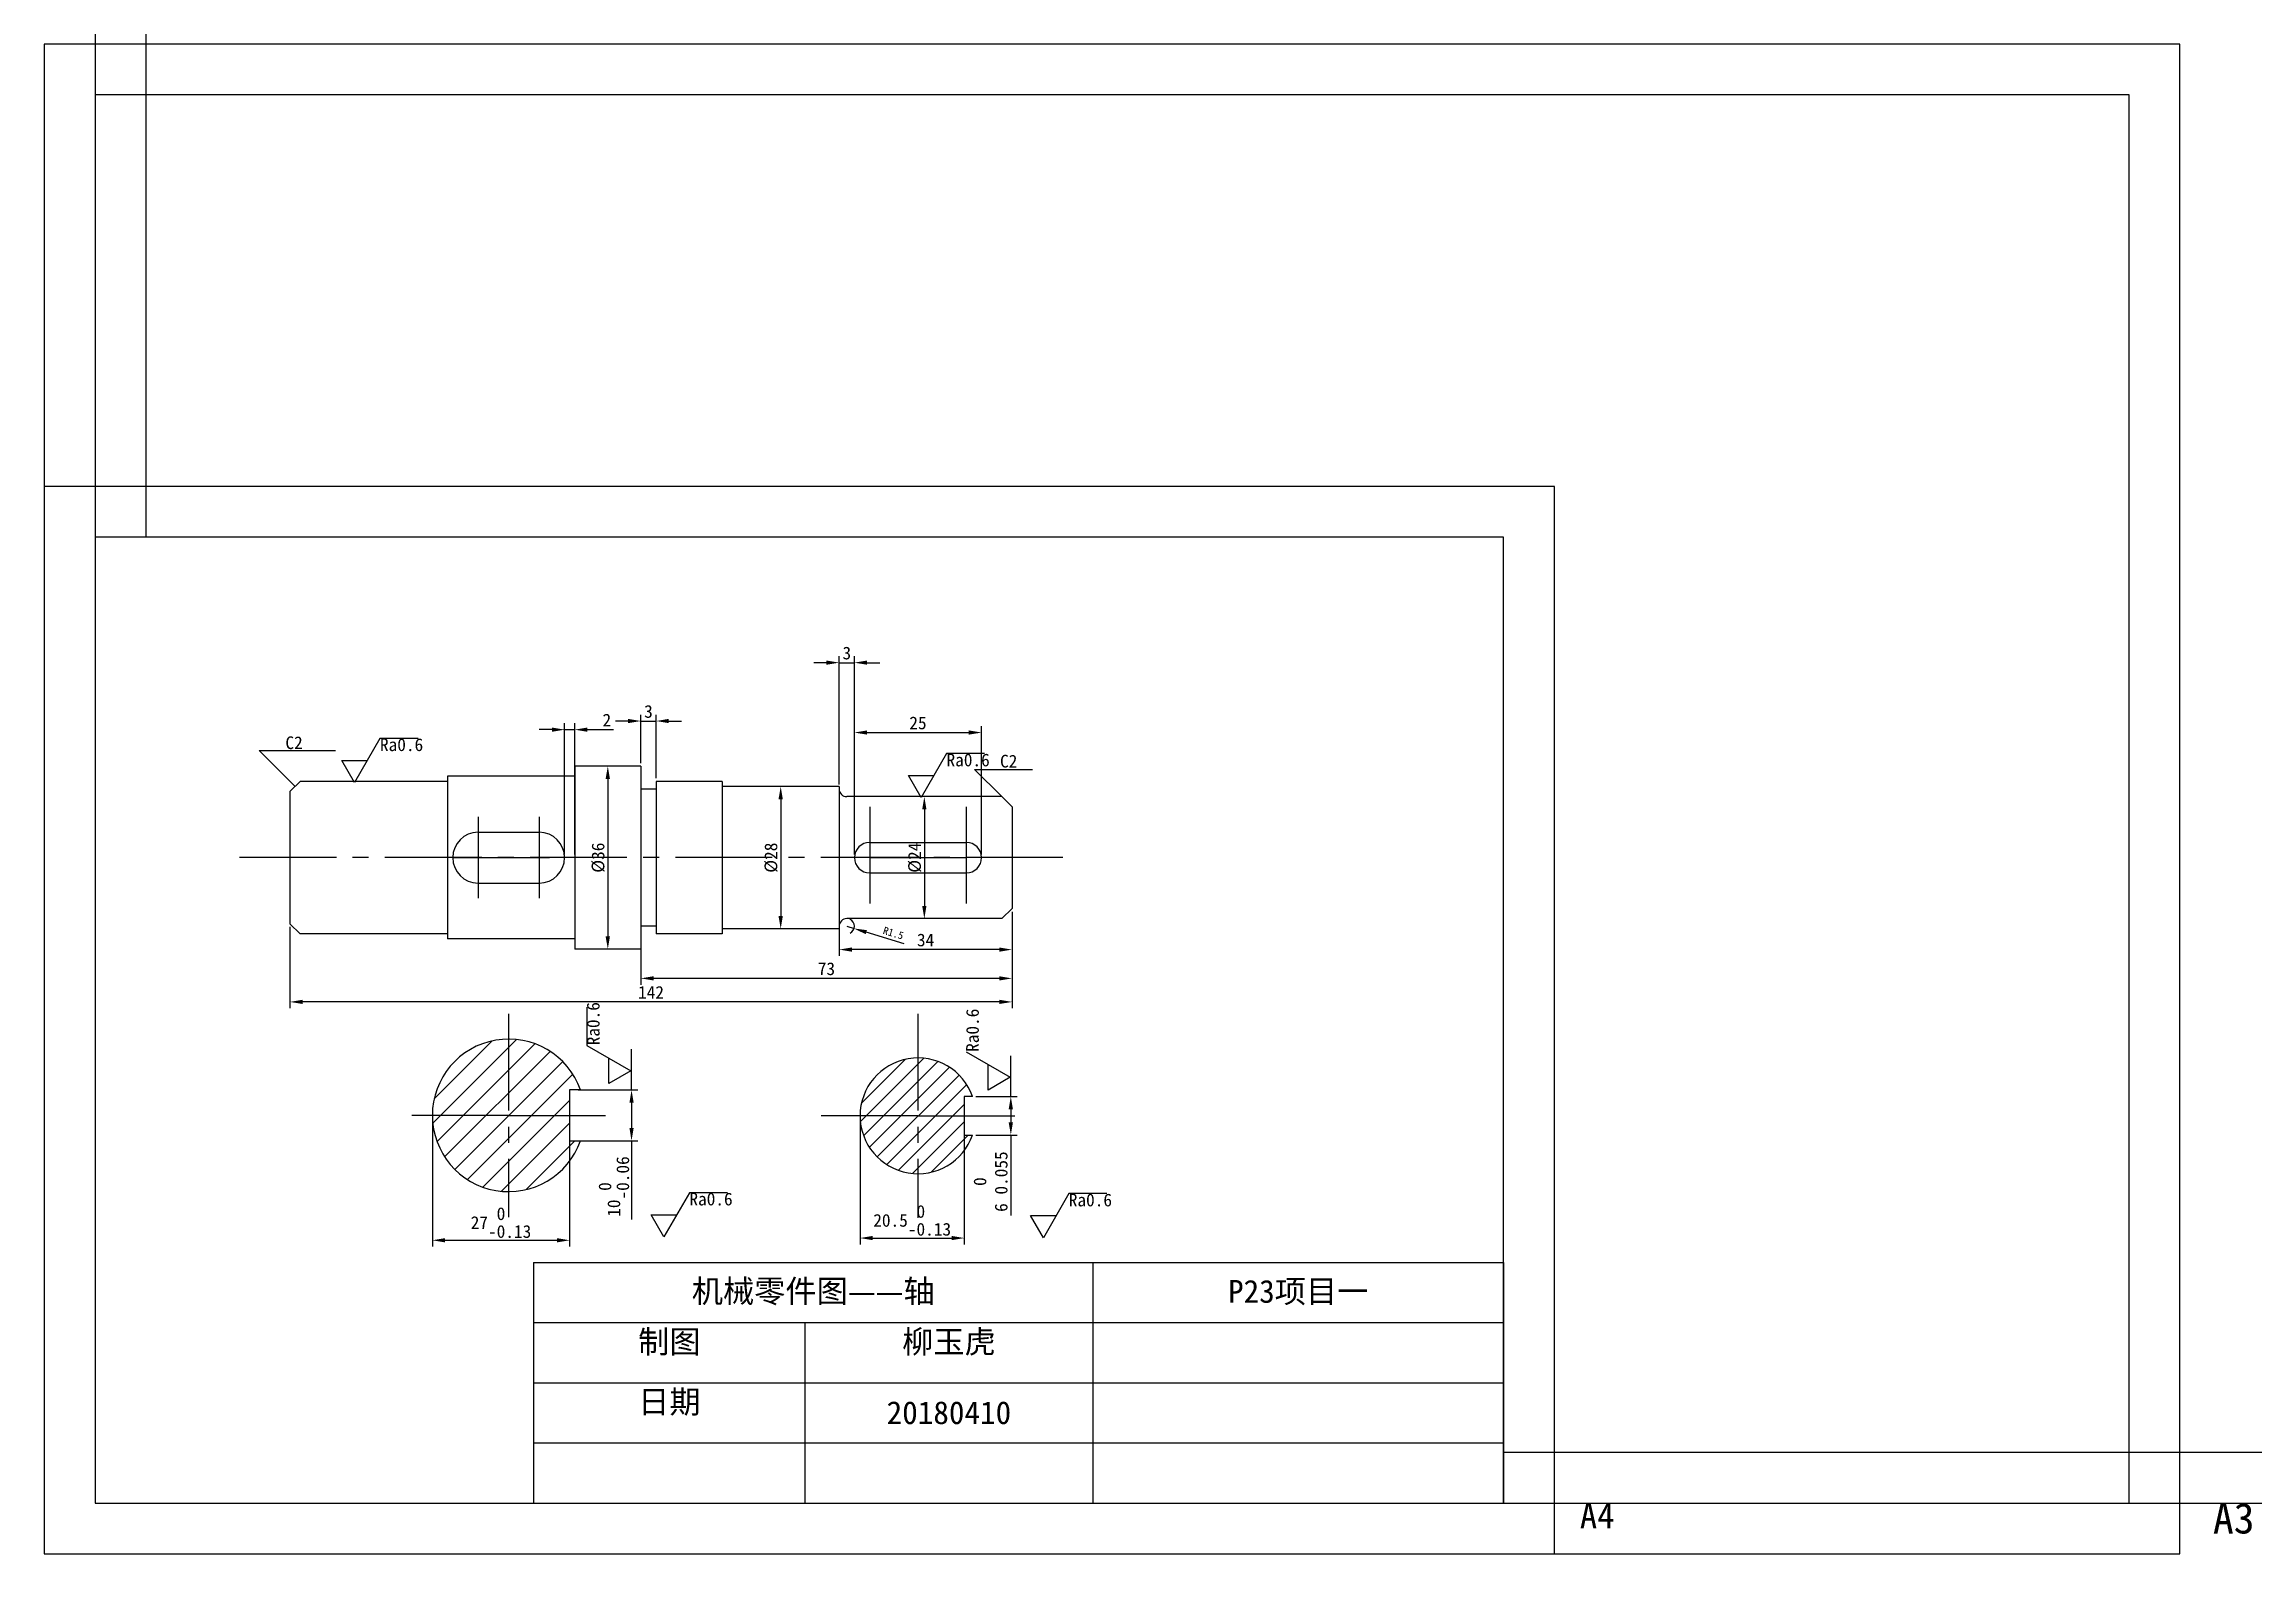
# Model space of a CAD drawing. Header units: millimetres. Extents: x 0 to 859, y 0 to 594.
# Drawn here: x 0 to 434.1, y 0 to 297 of the extents above; entities that cross this region are included whole.
import ezdxf

# ---------------------------------------------------------------- set-up
doc = ezdxf.new("R2010")
doc.units = ezdxf.units.MM
doc.linetypes.add('CENTER2', pattern=[28.575, 19.05, -3.175, 3.175, -3.175])
for name, color, linetype in [('中心线', 2, 'CENTER2'), ('图框', 7, 'Continuous'), ('定位线', 3, 'CENTER2')]:
    doc.layers.add(name, color=color, linetype=linetype)
doc.layers.add('注释', color=7, linetype='Continuous', true_color=0x77783f, plot=False)
doc.styles.get("Standard").update_dxf_attribs({"font": ''})
doc.styles.add('样式 1', font='')
doc.styles.get('Standard').set_extended_font_data('SimSun')
doc.styles.get('样式 1').set_extended_font_data('SimSun')
doc.dimstyles.new('ISO-25', dxfattribs={"dimtxt": 2.5, "dimasz": 2.5, "dimexe": 1.25, "dimexo": 0.625, "dimtad": 1, "dimtxsty": 'Standard', "dimcen": 2.5, "dimadec": 0, "dimazin": 0, "dimtfac": 1, "dimtmove": 0, "dimatfit": 3, "dimfxl": 0, "dimarcsym": 0})
doc.dimstyles.new('副本 (3) ISO-25', dxfattribs={"dimtxt": 1.5, "dimasz": 2.5, "dimexe": 1.25, "dimexo": 0.625, "dimtad": 1, "dimdsep": 46, "dimtxsty": 'Standard', "dimcen": 2.5, "dimadec": 0, "dimazin": 0, "dimtfac": 1, "dimtmove": 0, "dimatfit": 3, "dimfxl": 0, "dimarcsym": 0})
doc.dimstyles.new('副本 ISO-25', dxfattribs={"dimtxt": 2.5, "dimasz": 2.5, "dimexe": 1.25, "dimexo": 0.625, "dimtad": 1, "dimdsep": 46, "dimtxsty": 'Standard', "dimcen": 2.5, "dimadec": 0, "dimazin": 0, "dimtol": 1, "dimtm": 1e-09, "dimtfac": 1, "dimtmove": 0, "dimatfit": 3, "dimfxl": 0, "dimtolj": 1, "dimarcsym": 0})

msp = doc.modelspace()

# ---------------------------------------------------------------- texts
at = {"attachment_point": 1}
for s, heights, insert, char_height in [('\\pi5;A4', [9.907], (297, 10), 5), ('\\pi6;A3', [0], (420.5, 10), 6)]:
    msp.add_mtext_dynamic_manual_height_columns(s, width=28.04239, gutter_width=12.5, heights=heights, dxfattribs=dict(at, insert=insert, char_height=char_height))
at = {"layer": '注释', "char_height": 2.5, "attachment_point": 1, "style": '样式 1'}
for s, width, heights, insert in [('C2', 11.74914, [4.07], (47.444, 160.82)), ('Ra0.6', 7.84666, [0], (66.041, 160.428)), ('Ra0.6', 7.84666, [0], (177.452, 157.428)), ('C2', 11.74914, [4.491], (187.976, 157.194)), ('Ra0.6', 7.84666, [0], (126.888, 71.055)), ('Ra0.6', 7.84666, [0], (201.494, 70.863))]:
    msp.add_mtext_dynamic_manual_height_columns(s, width=width, gutter_width=12.5, heights=heights, dxfattribs=dict(at, insert=insert))
at = {"layer": '注释', "char_height": 2.5, "attachment_point": 1, "rotation": 90, "style": '样式 1'}
for insert in [(106.725, 100.04), (181.307, 98.748)]:
    msp.add_mtext_dynamic_manual_height_columns('Ra0.6', width=7.84666, gutter_width=12.5, heights=[0], dxfattribs=dict(at, insert=insert))

# ---------------------------------------------------------------- blocks, each defined once
blk = doc.blocks.new('*D2')
at = {"layer": 'Defpoints', "color": 0}
for p in [(104.34, 162.14), (102.34, 136.96), (104.34, 136.96)]:
    blk.add_point(p, dxfattribs=at)
at = {"layer": '注释', "color": 0, "lineweight": -2}
for p, q in [((99.84, 162.14), (97.34, 162.14)), ((102.34, 137.58), (102.34, 163.39)), ((102.34, 162.14), (104.34, 162.14)), ((104.34, 137.58), (104.34, 163.39)), ((106.84, 162.14), (111.97, 162.14))]:
    blk.add_line(p, q, dxfattribs=at)
at = {"layer": '注释', "color": 0}
for points in [[(99.84, 162.56), (99.84, 161.72), (102.34, 162.14)], [(106.84, 162.56), (106.84, 161.72), (104.34, 162.14)]]:
    blk.add_solid(points, dxfattribs=at)
at = {"layer": '注释', "color": 0, "insert": (110.65, 164.02), "char_height": 2.5, "attachment_point": 5}
blk.add_mtext('2', dxfattribs=at)
blk = doc.blocks.new('*D3')
at = {"layer": 'Defpoints', "color": 0}
for p in [(120.34, 163.84), (117.34, 154.96), (120.34, 151.96)]:
    blk.add_point(p, dxfattribs=at)
at = {"layer": '注释', "color": 0, "lineweight": -2}
for p, q in [((117.34, 155.58), (117.34, 165.09)), ((120.34, 152.58), (120.34, 165.09)), ((114.84, 163.84), (112.34, 163.84)), ((117.34, 163.84), (120.34, 163.84)), ((122.84, 163.84), (125.34, 163.84))]:
    blk.add_line(p, q, dxfattribs=at)
at = {"layer": '注释', "color": 0}
for points in [[(114.84, 164.26), (114.84, 163.42), (117.34, 163.84)], [(122.84, 164.26), (122.84, 163.42), (120.34, 163.84)]]:
    blk.add_solid(points, dxfattribs=at)
at = {"layer": '注释', "color": 0, "insert": (118.84, 165.71), "char_height": 2.5, "attachment_point": 5}
blk.add_mtext('3', dxfattribs=at)
blk = doc.blocks.new('*D4')
at = {"layer": 'Defpoints', "color": 0}
for p in [(156.34, 126.96), (190.34, 126.96), (156.34, 118.87)]:
    blk.add_point(p, dxfattribs=at)
at = {"layer": '注释', "color": 0, "lineweight": -2}
for p, q in [((156.34, 126.33), (156.34, 117.62)), ((190.34, 126.33), (190.34, 117.62)), ((187.84, 118.87), (158.84, 118.87))]:
    blk.add_line(p, q, dxfattribs=at)
at = {"layer": '注释', "color": 0}
for points in [[(158.84, 119.29), (158.84, 118.46), (156.34, 118.87)], [(187.84, 119.29), (187.84, 118.46), (190.34, 118.87)]]:
    blk.add_solid(points, dxfattribs=at)
at = {"layer": '注释', "color": 0, "insert": (173.34, 120.75), "char_height": 2.5, "attachment_point": 5}
blk.add_mtext('34', dxfattribs=at)
blk = doc.blocks.new('*D5')
at = {"layer": 'Defpoints', "color": 0}
for p in [(190.34, 126.96), (117.34, 123.46), (117.34, 113.21)]:
    blk.add_point(p, dxfattribs=at)
at = {"layer": '注释', "color": 0, "lineweight": -2}
for p, q in [((190.34, 126.33), (190.34, 111.96)), ((117.34, 122.83), (117.34, 111.96)), ((187.84, 113.21), (119.84, 113.21))]:
    blk.add_line(p, q, dxfattribs=at)
at = {"layer": '注释', "color": 0}
for points in [[(119.84, 113.63), (119.84, 112.8), (117.34, 113.21)], [(187.84, 113.63), (187.84, 112.8), (190.34, 113.21)]]:
    blk.add_solid(points, dxfattribs=at)
at = {"layer": '注释', "color": 0, "insert": (153.84, 115.09), "char_height": 2.5, "attachment_point": 5}
blk.add_mtext('73', dxfattribs=at)
blk = doc.blocks.new('*D6')
at = {"layer": 'Defpoints', "color": 0}
for p in [(190.34, 126.96), (48.34, 123.96), (48.34, 108.58)]:
    blk.add_point(p, dxfattribs=at)
at = {"layer": '注释', "color": 0, "lineweight": -2}
for p, q in [((190.34, 126.33), (190.34, 107.33)), ((48.34, 123.33), (48.34, 107.33)), ((187.84, 108.58), (50.84, 108.58))]:
    blk.add_line(p, q, dxfattribs=at)
at = {"layer": '注释', "color": 0}
for points in [[(50.84, 109), (50.84, 108.17), (48.34, 108.58)], [(187.84, 109), (187.84, 108.17), (190.34, 108.58)]]:
    blk.add_solid(points, dxfattribs=at)
at = {"layer": '注释', "color": 0, "insert": (119.34, 110.46), "char_height": 2.5, "attachment_point": 5}
blk.add_mtext('142', dxfattribs=at)
blk = doc.blocks.new('*D7')
at = {"layer": 'Defpoints', "color": 0}
for p in [(159.34, 175.32), (156.34, 150.71), (159.34, 136.96)]:
    blk.add_point(p, dxfattribs=at)
at = {"layer": '注释', "color": 0, "lineweight": -2}
for p, q in [((153.84, 175.32), (151.34, 175.32)), ((156.34, 151.33), (156.34, 176.57)), ((156.34, 175.32), (159.34, 175.32)), ((159.34, 137.58), (159.34, 176.57)), ((161.84, 175.32), (164.34, 175.32))]:
    blk.add_line(p, q, dxfattribs=at)
at = {"layer": '注释', "color": 0}
for points in [[(153.84, 175.74), (153.84, 174.91), (156.34, 175.32)], [(161.84, 175.74), (161.84, 174.91), (159.34, 175.32)]]:
    blk.add_solid(points, dxfattribs=at)
at = {"layer": '注释', "color": 0, "insert": (157.84, 177.2), "char_height": 2.5, "attachment_point": 5}
blk.add_mtext('3', dxfattribs=at)
blk = doc.blocks.new('*D8')
at = {"layer": 'Defpoints', "color": 0}
for p in [(184.34, 161.57), (159.34, 136.96), (184.34, 136.96)]:
    blk.add_point(p, dxfattribs=at)
at = {"layer": '注释', "color": 0, "lineweight": -2}
for p, q in [((159.34, 137.58), (159.34, 162.82)), ((161.84, 161.57), (181.84, 161.57)), ((184.34, 137.58), (184.34, 162.82))]:
    blk.add_line(p, q, dxfattribs=at)
at = {"layer": '注释', "color": 0}
for points in [[(161.84, 161.99), (161.84, 161.16), (159.34, 161.57)], [(181.84, 161.99), (181.84, 161.16), (184.34, 161.57)]]:
    blk.add_solid(points, dxfattribs=at)
at = {"layer": '注释', "color": 0, "insert": (171.84, 163.45), "char_height": 2.5, "attachment_point": 5}
blk.add_mtext('25', dxfattribs=at)
blk = doc.blocks.new('*D9')
at = {"layer": 'Defpoints', "color": 0}
for p in [(110.84, 154.96), (110.84, 118.96), (110.84, 118.96)]:
    blk.add_point(p, dxfattribs=at)
at = {"layer": '注释', "color": 0, "lineweight": -2}
for p, q in [((110.22, 154.96), (109.59, 154.96)), ((110.84, 152.46), (110.84, 121.46)), ((110.22, 118.96), (109.59, 118.96))]:
    blk.add_line(p, q, dxfattribs=at)
at = {"layer": '注释', "color": 0}
for points in [[(110.42, 152.46), (111.26, 152.46), (110.84, 154.96)], [(110.42, 121.46), (111.26, 121.46), (110.84, 118.96)]]:
    blk.add_solid(points, dxfattribs=at)
at = {"layer": '注释', "color": 0, "insert": (108.97, 136.96), "char_height": 2.5, "attachment_point": 5, "rotation": 90}
blk.add_mtext('%%c36', dxfattribs=at)
blk = doc.blocks.new('*D12')
at = {"layer": 'Defpoints', "color": 0}
for p in [(144.84, 150.96), (144.84, 122.96), (144.84, 122.96)]:
    blk.add_point(p, dxfattribs=at)
at = {"layer": '注释', "color": 0, "lineweight": -2}
for p, q in [((144.22, 150.96), (143.59, 150.96)), ((144.84, 148.46), (144.84, 125.46)), ((144.22, 122.96), (143.59, 122.96))]:
    blk.add_line(p, q, dxfattribs=at)
at = {"layer": '注释', "color": 0}
for points in [[(144.42, 148.46), (145.26, 148.46), (144.84, 150.96)], [(144.42, 125.46), (145.26, 125.46), (144.84, 122.96)]]:
    blk.add_solid(points, dxfattribs=at)
at = {"layer": '注释', "color": 0, "insert": (142.97, 136.96), "char_height": 2.5, "attachment_point": 5, "rotation": 90}
blk.add_mtext('%%c28', dxfattribs=at)
blk = doc.blocks.new('*D13')
at = {"layer": 'Defpoints', "color": 0}
for p in [(173.09, 148.96), (173.09, 124.96), (173.09, 124.96)]:
    blk.add_point(p, dxfattribs=at)
at = {"layer": '注释', "color": 0, "lineweight": -2}
for p, q in [((172.47, 148.96), (171.84, 148.96)), ((173.09, 146.46), (173.09, 127.46)), ((172.47, 124.96), (171.84, 124.96))]:
    blk.add_line(p, q, dxfattribs=at)
at = {"layer": '注释', "color": 0}
for points in [[(172.67, 146.46), (173.51, 146.46), (173.09, 148.96)], [(172.67, 127.46), (173.51, 127.46), (173.09, 124.96)]]:
    blk.add_solid(points, dxfattribs=at)
at = {"layer": '注释', "color": 0, "insert": (171.22, 136.96), "char_height": 2.5, "attachment_point": 5, "rotation": 90}
blk.add_mtext('%%c24', dxfattribs=at)
blk = doc.blocks.new('*D14')
at = {"layer": 'Defpoints', "color": 0}
for p in [(76.34, 86.26), (103.34, 86.26), (103.34, 61.69)]:
    blk.add_point(p, dxfattribs=at)
at = {"layer": '注释', "color": 0, "lineweight": -2}
for p, q in [((76.34, 85.64), (76.34, 60.44)), ((103.34, 85.64), (103.34, 60.44)), ((78.84, 61.69), (100.84, 61.69))]:
    blk.add_line(p, q, dxfattribs=at)
at = {"layer": '注释', "color": 0}
for points in [[(78.84, 62.11), (78.84, 61.27), (76.34, 61.69)], [(100.84, 62.11), (100.84, 61.27), (103.34, 61.69)]]:
    blk.add_solid(points, dxfattribs=at)
at = {"layer": '注释', "color": 0, "insert": (89.84, 65.17), "char_height": 2.5, "attachment_point": 5}
blk.add_mtext('\\A1;27\\S 0^ -0.13;', dxfattribs=at)
blk = doc.blocks.new('*D15')
at = {"layer": 'Defpoints', "color": 0}
for p in [(160.45, 86.17), (180.95, 86.17), (180.95, 62.13)]:
    blk.add_point(p, dxfattribs=at)
at = {"layer": '注释', "color": 0, "lineweight": -2}
for p, q in [((160.45, 85.55), (160.45, 60.88)), ((180.95, 85.55), (180.95, 60.88)), ((162.95, 62.13), (178.45, 62.13))]:
    blk.add_line(p, q, dxfattribs=at)
at = {"layer": '注释', "color": 0}
for points in [[(162.95, 62.55), (162.95, 61.71), (160.45, 62.13)], [(178.45, 62.55), (178.45, 61.71), (180.95, 62.13)]]:
    blk.add_solid(points, dxfattribs=at)
at = {"layer": '注释', "color": 0, "insert": (170.7, 65.61), "char_height": 2.5, "attachment_point": 5}
blk.add_mtext('\\A1;20.5\\S 0^ -0.13;', dxfattribs=at)
blk = doc.blocks.new('*D17')
at = {"layer": 'Defpoints', "color": 0}
for p in [(104.41, 91.26), (104.41, 81.26), (115.51, 81.26)]:
    blk.add_point(p, dxfattribs=at)
at = {"layer": '注释', "color": 0, "lineweight": -2}
for p, q in [((105.04, 91.26), (116.76, 91.26)), ((115.51, 88.76), (115.51, 83.76)), ((105.04, 81.26), (116.76, 81.26)), ((115.51, 81.26), (115.51, 65.76))]:
    blk.add_line(p, q, dxfattribs=at)
at = {"layer": '注释', "color": 0}
for points in [[(115.1, 88.76), (115.93, 88.76), (115.51, 91.26)], [(115.1, 83.76), (115.93, 83.76), (115.51, 81.26)]]:
    blk.add_solid(points, dxfattribs=at)
at = {"layer": '注释', "color": 0, "insert": (112.03, 72.26), "char_height": 2.5, "attachment_point": 5, "rotation": 90}
blk.add_mtext('\\A1;10\\S 0^ -0.06;', dxfattribs=at)
blk = doc.blocks.new('*D20')
at = {"layer": 'Defpoints', "color": 0}
for p in [(182.58, 89.97), (182.58, 82.38), (190.1, 82.38)]:
    blk.add_point(p, dxfattribs=at)
at = {"layer": '注释', "color": 0, "lineweight": -2}
for p, q in [((183.2, 89.97), (191.35, 89.97)), ((190.1, 87.47), (190.1, 84.88)), ((183.2, 82.38), (191.35, 82.38)), ((190.1, 82.38), (190.1, 66.57))]:
    blk.add_line(p, q, dxfattribs=at)
at = {"layer": '注释', "color": 0}
for points in [[(189.68, 87.47), (190.51, 87.47), (190.1, 89.97)], [(189.68, 84.88), (190.51, 84.88), (190.1, 82.38)]]:
    blk.add_solid(points, dxfattribs=at)
at = {"layer": '注释', "color": 0, "insert": (186.13, 73.23), "char_height": 2.5, "attachment_point": 5, "rotation": 90}
blk.add_mtext('\\A1;0\\P6 0.055', dxfattribs=at)
blk = doc.blocks.new('*D24')
at = {"layer": 'Defpoints', "color": 0}
for p in [(157.84, 123.46), (159.28, 123.02)]:
    blk.add_point(p, dxfattribs=at)
at = {"layer": '注释', "color": 0, "lineweight": -2}
for p, q in [((157.84, 123.46), (159.28, 123.02)), ((169.15, 120.03), (161.67, 122.3))]:
    blk.add_line(p, q, dxfattribs=at)
blk.add_arc((157.84, 123.46), 1.5, 295.3935, 66.1268, dxfattribs=at)
at = {"layer": '注释', "color": 0}
blk.add_solid([(161.79, 122.7), (161.55, 121.9), (159.28, 123.02)], dxfattribs=at)
at = {"layer": '注释', "color": 0, "insert": (167, 122.12), "char_height": 1.5, "attachment_point": 5, "rotation": 343.14}
blk.add_mtext('R1.5', dxfattribs=at)
blk = doc.blocks.new('*T25')
at = {"layer": '注释', "color": 0, "linetype": 'ByBlock', "lineweight": -2}
for p, q in [((0, 0), (190.74, 0)), ((0, 0), (0, -47.32)), ((109.96, 0), (109.96, -47.32)), ((190.74, 0), (190.74, -47.32)), ((0, -11.83), (190.74, -11.83)), ((53.35, -11.83), (53.35, -47.32)), ((0, -23.66), (190.74, -23.66)), ((0, -35.49), (190.74, -35.49)), ((0, -47.32), (190.74, -47.32))]:
    blk.add_line(p, q, dxfattribs=at)
at = {"layer": '注释', "color": 0, "char_height": 4.5}
for s, insert, width, attachment_point in [('机械零件图——轴', (54.98, -5.92), 106.9639, 5), ('P23项目一', (150.35, -5.92), 77.7735, 5), ('制图', (26.68, -13.33), 50.3522, 2), ('柳玉虎', (81.66, -13.33), 53.6117, 2), ('日期', (26.68, -25.16), 50.3522, 2), ('20180410', (81.66, -29.58), 53.6117, 5)]:
    blk.add_mtext(s, dxfattribs=dict(at, insert=insert, width=width, attachment_point=attachment_point))

# ---------------------------------------------------------------- dimensions: what is measured, and where the dimension line sits
at = {"layer": '注释'}
for base, p1, p2, picture, middle in [((159.341, 175.323), (156.341, 150.71), (159.341, 136.96), '*D7', (157.841, 177.198)), ((104.341, 162.141), (102.341, 136.96), (104.341, 136.96), '*D2', (110.654, 164.016)), ((120.341, 163.839), (117.341, 154.96), (120.341, 151.96), '*D3', (118.841, 165.714)), ((156.341, 118.873), (190.341, 126.96), (156.341, 126.96), '*D4', (173.341, 120.748))]:
    dim = msp.add_linear_dim(base=base, p1=p1, p2=p2, dimstyle='ISO-25', dxfattribs=at)
    dim.commit()
    dim.dimension.update_dxf_attribs({"geometry": picture, "text_midpoint": middle})
for base, p1, p2, dimstyle, override, picture, middle in [((184.341, 161.573), (159.341, 136.96), (184.341, 136.96), 'ISO-25', {"dimtmove": 1}, '*D8', (171.841, 163.448)), ((103.341, 61.688), (76.341, 86.262), (103.341, 86.262), '副本 ISO-25', {"dimtm": 0.13}, '*D14', (89.841, 65.168)), ((180.953, 62.131), (160.453, 86.175), (180.953, 86.175), '副本 ISO-25', {"dimtm": 0.13}, '*D15', (170.703, 65.61))]:
    dim = msp.add_linear_dim(base=base, p1=p1, p2=p2, dimstyle=dimstyle, override=override, dxfattribs=at)
    dim.commit()
    dim.dimension.update_dxf_attribs({"geometry": picture, "text_midpoint": middle})
for base, p1, p2, text, dimstyle, picture, middle in [((110.841, 118.96), (110.841, 154.96), (110.841, 118.96), '%%c36', 'ISO-25', '*D9', (108.966, 136.96)), ((144.841, 122.96), (144.841, 150.96), (144.841, 122.96), '%%c28', 'ISO-25', '*D12', (142.966, 136.96)), ((173.091, 124.96), (173.091, 148.96), (173.091, 124.96), '%%c24', 'ISO-25', '*D13', (171.216, 136.96)), ((190.096, 82.378), (182.579, 89.971), (182.579, 82.378), '0\\P6 0.055', '副本 ISO-25', '*D20', (186.131, 73.226))]:
    dim = msp.add_linear_dim(base=base, p1=p1, p2=p2, angle=90, text=text, dimstyle=dimstyle, dxfattribs=at)
    dim.commit()
    dim.dimension.update_dxf_attribs({"geometry": picture, "text_midpoint": middle})
for base, p2, picture, middle in [((48.341, 108.583), (48.341, 123.96), '*D6', (119.341, 108.583)), ((117.341, 113.213), (117.341, 123.46), '*D5', (153.841, 113.213))]:
    dim = msp.add_linear_dim(base=base, p1=(190.341, 126.96), p2=p2, dimstyle='ISO-25', dxfattribs=at)
    dim.commit()
    dim.dimension.update_dxf_attribs({"geometry": picture, "text_midpoint": middle, "dimtype": 160})
dim = msp.add_radius_dim(center=(157.841, 123.46), mpoint=(159.277, 123.025), dimstyle='副本 (3) ISO-25', dxfattribs=at)
dim.commit()
dim.dimension.update_dxf_attribs({"geometry": '*D24', "text_midpoint": (167.005, 122.119)})
dim = msp.add_linear_dim(base=(115.513, 81.262), p1=(104.412, 91.262), p2=(104.412, 81.262), angle=90, dimstyle='副本 ISO-25', override={"dimtm": 0.055}, dxfattribs=at)
dim.commit()
dim.dimension.update_dxf_attribs({"geometry": '*D17', "text_midpoint": (112.034, 72.262)})

# ---------------------------------------------------------------- hatches: boundary and pattern name
at = {"layer": '注释'}
h = msp.add_hatch(dxfattribs=at)
h.set_pattern_fill('ANSI31', color=256, style=0)
h.set_pattern_definition([(45, (-41.4593, 29.7304), (-2.245064, 2.245064), [])])
h.paths.add_polyline_path([(76.341, 86.262), (91.341, 86.262), (91.341, 101.262, 0.4142136)])
h.paths.add_polyline_path([(91.341, 86.262), (103.341, 86.262), (103.341, 91.262), (105.484, 91.262, 0.3178372), (91.341, 101.262)])
h.paths.add_polyline_path([(91.341, 71.262), (91.341, 86.262), (76.341, 86.262, 0.4142136)])
h.paths.add_polyline_path([(91.341, 71.262, 0.3178372), (105.484, 81.262), (103.341, 81.262), (103.341, 86.262), (91.341, 86.262)])
h = msp.add_hatch(dxfattribs=at)
h.set_pattern_fill('ANSI31', color=256, scale=0.759259, style=0)
h.set_pattern_definition([(45, (71.0113, 43.2522), (-1.704586, 1.704586), [])])
h.paths.add_polyline_path([(160.453, 86.175), (171.841, 86.175), (171.841, 97.564, 0.4142136)])
h.paths.add_polyline_path([(171.841, 86.175), (180.953, 86.175), (180.953, 89.971), (182.579, 89.971, 0.3178372), (171.841, 97.564)])
h.paths.add_polyline_path([(171.841, 74.786), (171.841, 86.175), (160.453, 86.175, 0.4142136)])
h.paths.add_polyline_path([(171.841, 74.786, 0.3178372), (182.579, 82.378), (180.953, 82.378), (180.953, 86.175), (171.841, 86.175)])

# ---------------------------------------------------------------- linework, layer by layer
for p, q in [((50.341, 151.96), (48.341, 149.96)), ((79.341, 151.96), (50.341, 151.96)), ((79.341, 152.96), (79.341, 120.96)), ((104.341, 152.96), (79.341, 152.96)), ((104.341, 154.96), (104.341, 118.96)), ((104.341, 154.96), (104.341, 118.96)), ((104.341, 154.96), (104.341, 118.96)), ((104.341, 154.96), (104.341, 118.96)), ((104.341, 154.96), (104.341, 118.96)), ((104.341, 154.96), (104.341, 118.96)), ((104.341, 154.96), (104.341, 118.96)), ((117.341, 154.96), (104.341, 154.96)), ((117.341, 154.96), (117.341, 118.96)), ((120.341, 151.96), (120.341, 121.96)), ((133.341, 151.96), (120.341, 151.96)), ((133.341, 151.96), (120.341, 151.96)), ((133.341, 151.96), (133.341, 121.96)), ((48.341, 149.96), (48.341, 123.96)), ((120.341, 150.46), (117.341, 150.46)), ((156.341, 150.96), (133.341, 150.96)), ((156.341, 150.96), (156.341, 150.46)), ((156.341, 150.96), (156.341, 122.96)), ((188.341, 148.96), (157.841, 148.96)), ((190.341, 146.96), (188.341, 148.96)), ((190.341, 146.96), (190.341, 126.96)), ((85.341, 141.96), (97.341, 141.96)), ((162.341, 139.96), (181.341, 139.96)), ((85.341, 131.96), (97.341, 131.96)), ((162.341, 133.96), (181.341, 133.96)), ((190.341, 126.96), (188.341, 124.96)), ((50.341, 121.96), (48.341, 123.96)), ((79.341, 121.96), (50.341, 121.96)), ((120.341, 123.46), (117.341, 123.46)), ((133.341, 121.96), (120.341, 121.96)), ((133.341, 121.96), (120.341, 121.96)), ((156.341, 122.96), (133.341, 122.96)), ((156.341, 122.96), (133.341, 122.96)), ((156.341, 123.46), (156.341, 122.96)), ((188.341, 124.96), (157.841, 124.96)), ((104.341, 120.96), (79.341, 120.96)), ((117.341, 118.96), (104.341, 118.96)), ((105.484, 91.262), (103.341, 91.262)), ((103.341, 91.262), (103.341, 81.262)), ((182.579, 89.971), (180.953, 89.971)), ((180.953, 89.971), (180.953, 82.378)), ((103.341, 81.262), (105.484, 81.262)), ((180.953, 82.378), (182.579, 82.378))]:
    msp.add_line(p, q)
msp.add_lwpolyline([(287, 20), (821, 20), (821, 574), (20, 574), (20, 200)])
msp.add_lwpolyline([(10, 10), (584, 10), (584, 410), (10, 410)], close=True)
for centre, radius, start, end in [((157.841, 150.46), 1.5, 180, 270), ((85.341, 136.96), 5, 90, 270), ((97.341, 136.96), 5, 270, 90), ((162.341, 136.96), 3, 90, 270), ((181.341, 136.96), 3, 270, 90), ((157.841, 123.46), 1.5, 90, 180), ((91.341, 86.262), 15, 19.47122, 340.52878), ((171.841, 86.175), 11.389, 19.47122, 340.52878)]:
    msp.add_arc(centre, radius, start, end)
at = {"layer": '中心线'}
for p, q in [((200.341, 136.96), (38.341, 136.96)), ((80.341, 136.96), (102.341, 136.96)), ((162.341, 136.96), (181.341, 136.96)), ((91.341, 86.262), (71.341, 86.262)), ((91.341, 86.262), (111.341, 86.262)), ((171.841, 86.175), (151.841, 86.175)), ((171.841, 86.175), (191.841, 86.175))]:
    msp.add_line(p, q, dxfattribs=at)
at = {"layer": '图框'}
for points in [[(0, 0), (420, 0), (420, 297), (0, 297)], [(10, 10), (410, 10), (410, 287), (10, 287)], [(0, 0), (297, 0), (297, 210), (0, 210)], [(10, 10), (287, 10), (287, 200), (10, 200)]]:
    msp.add_lwpolyline(points, close=True, dxfattribs=at)
at = {"layer": '定位线'}
for p, q in [((85.341, 144.96), (85.341, 128.96)), ((97.341, 144.96), (97.341, 128.96)), ((162.341, 146.96), (162.341, 126.96)), ((181.341, 146.96), (181.341, 126.96)), ((91.341, 106.262), (91.341, 66.262)), ((171.841, 106.262), (171.841, 66.087))]:
    msp.add_line(p, q, dxfattribs=at)
at = {"layer": '注释'}
for p, q in [((49.341, 150.96), (42.27, 158.031)), ((42.27, 158.031), (57.27, 158.031)), ((66.041, 160.428), (61.041, 151.767)), ((73.541, 160.428), (66.041, 160.428)), ((177.452, 157.428), (172.452, 148.767)), ((184.952, 157.428), (177.452, 157.428)), ((61.041, 151.767), (58.541, 156.098)), ((58.541, 156.098), (63.541, 156.098)), ((172.452, 148.767), (169.952, 153.098)), ((169.952, 153.098), (174.952, 153.098)), ((188.341, 148.96), (182.973, 154.329)), ((182.973, 154.329), (194.362, 154.329)), ((106.725, 107.54), (106.725, 100.04)), ((106.725, 100.04), (115.385, 95.04)), ((111.055, 92.54), (111.055, 97.54)), ((115.513, 91.262), (115.513, 99.262)), ((181.307, 98.748), (189.968, 93.748)), ((185.638, 91.248), (185.638, 96.248)), ((190.096, 89.971), (190.096, 97.971)), ((115.385, 95.04), (111.055, 92.54)), ((189.968, 93.748), (185.638, 91.248)), ((126.888, 71.055), (121.888, 62.395)), ((134.388, 71.055), (126.888, 71.055)), ((201.494, 70.863), (196.494, 62.203)), ((208.994, 70.863), (201.494, 70.863)), ((121.888, 62.395), (119.388, 66.725)), ((119.388, 66.725), (124.388, 66.725)), ((196.494, 62.203), (193.994, 66.533)), ((193.994, 66.533), (198.994, 66.533))]:
    msp.add_line(p, q, dxfattribs=at)
for points in [[(128.636, 62.618, 0, 0, 0), (113.636, 62.618, 0, 0, 0), (106.653, 67.671, 3, 0, 0), (103.341, 70.068, 0, 0, 0)], [(203.113, 62.203, 0, 0, 0), (188.113, 62.203, 0, 0, 0), (184.622, 64.729, 3, 0, 0), (180.953, 67.385, 0, 0, 0)]]:
    msp.add_lwpolyline(points, format="xyseb", dxfattribs=at)

# ---------------------------------------------------------------- block references
msp.add_blockref('*T25', (96.263, 57.325))

msp.set_redraw_order([(e.dxf.handle, doc.entitydb.next_handle()) for e in msp.query("TEXT MTEXT ATTDEF DIMENSION ARC_DIMENSION")])  # texts and dimensions are drawn at this point

doc.saveas('drawing.dxf')
